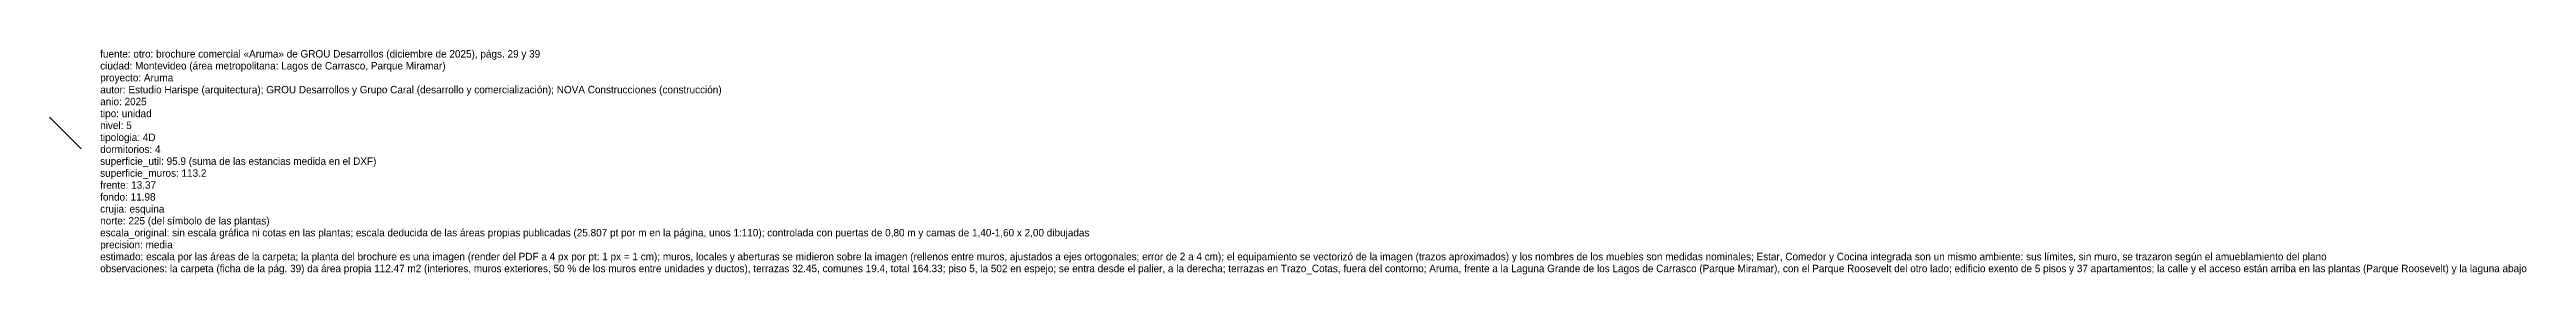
# Model space of a CAD drawing. Header units: metres. Extents: x -2.1 to 97.3, y 0 to 16.1.
# Drawn here: x 14.2 to 97.3, y 8.5 to 16.1 of the extents above; entities that cross this region are included whole.
import ezdxf

# ---------------------------------------------------------------- set-up
doc = ezdxf.new("R2010")
doc.units = ezdxf.units.M
doc.layers.add('Trazo_Datos', color=7, linetype='Continuous')
doc.layers.add('Trazo_Norte', color=1, linetype='Continuous')

msp = doc.modelspace()

# ---------------------------------------------------------------- texts
at = {"layer": 'Trazo_Datos'}
for s, p in [('fuente: otro: brochure comercial «Aruma» de GROU Desarrollos (diciembre de 2025), págs. 29 y 39', (15.87, 15.8)), ('ciudad: Montevideo (área metropolitana: Lagos de Carrasco, Parque Miramar)', (15.87, 15.4)), ('proyecto: Aruma', (15.87, 15)), ('autor: Estudio Harispe (arquitectura); GROU Desarrollos y Grupo Caral (desarrollo y comercialización); NOVA Construcciones (construcción)', (15.87, 14.6)), ('anio: 2025', (15.87, 14.2)), ('tipo: unidad', (15.87, 13.8)), ('nivel: 5', (15.87, 13.4)), ('tipologia: 4D', (15.87, 13)), ('dormitorios: 4', (15.87, 12.6)), ('frente: 13.37', (15.87, 11.4)), ('superficie_util: 95.9 (suma de las estancias medida en el DXF)', (15.87, 12.2)), ('superficie_muros: 113.2', (15.87, 11.8)), ('fondo: 11.98', (15.87, 11)), ('crujia: esquina', (15.87, 10.6)), ('escala_original: sin escala gráfica ni cotas en las plantas; escala deducida de las áreas propias publicadas (25.807 pt por m en la página, unos 1:110); controlada con puertas de 0,80 m y camas de 1,40-1,60 x 2,00 dibujadas', (15.87, 9.8)), ('norte: 225 (del símbolo de las plantas)', (15.87, 10.2)), ('estimado: escala por las áreas de la carpeta; la planta del brochure es una imagen (render del PDF a 4 px por pt: 1 px = 1 cm); muros, locales y aberturas se midieron sobre la imagen (rellenos entre muros, ajustados a ejes ortogonales; error de 2 a 4 cm); el equipamiento se vectorizó de la imagen (trazos aproximados) y los nombres de los muebles son medidas nominales; Estar, Comedor y Cocina integrada son un mismo ambiente: sus límites, sin muro, se trazaron según el amueblamiento del plano', (15.87, 9)), ('precision: media', (15.87, 9.4)), ('observaciones: la carpeta (ficha de la pág. 39) da área propia 112.47 m2 (interiores, muros exteriores, 50 % de los muros entre unidades y ductos), terrazas 32.45, comunes 19.4, total 164.33; piso 5, la 502 en espejo; se entra desde el palier, a la derecha; terrazas en Trazo_Cotas, fuera del contorno; Aruma, frente a la Laguna Grande de los Lagos de Carrasco (Parque Miramar), con el Parque Roosevelt del otro lado; edificio exento de 5 pisos y 37 apartamentos; la calle y el acceso están arriba en las plantas (Parque Roosevelt) y la laguna abajo', (15.87, 8.6))]:
    msp.add_text(s, height=0.25, dxfattribs=at).set_placement(p)

# ---------------------------------------------------------------- linework, layer by layer
at = {"layer": 'Trazo_Norte'}
msp.add_line((14.17, 13.8), (15.23, 12.74), dxfattribs=at)

msp.set_redraw_order([(e.dxf.handle, doc.entitydb.next_handle()) for e in msp.query("TEXT MTEXT ATTDEF DIMENSION ARC_DIMENSION")])  # texts and dimensions are drawn at this point

doc.saveas('drawing.dxf')
